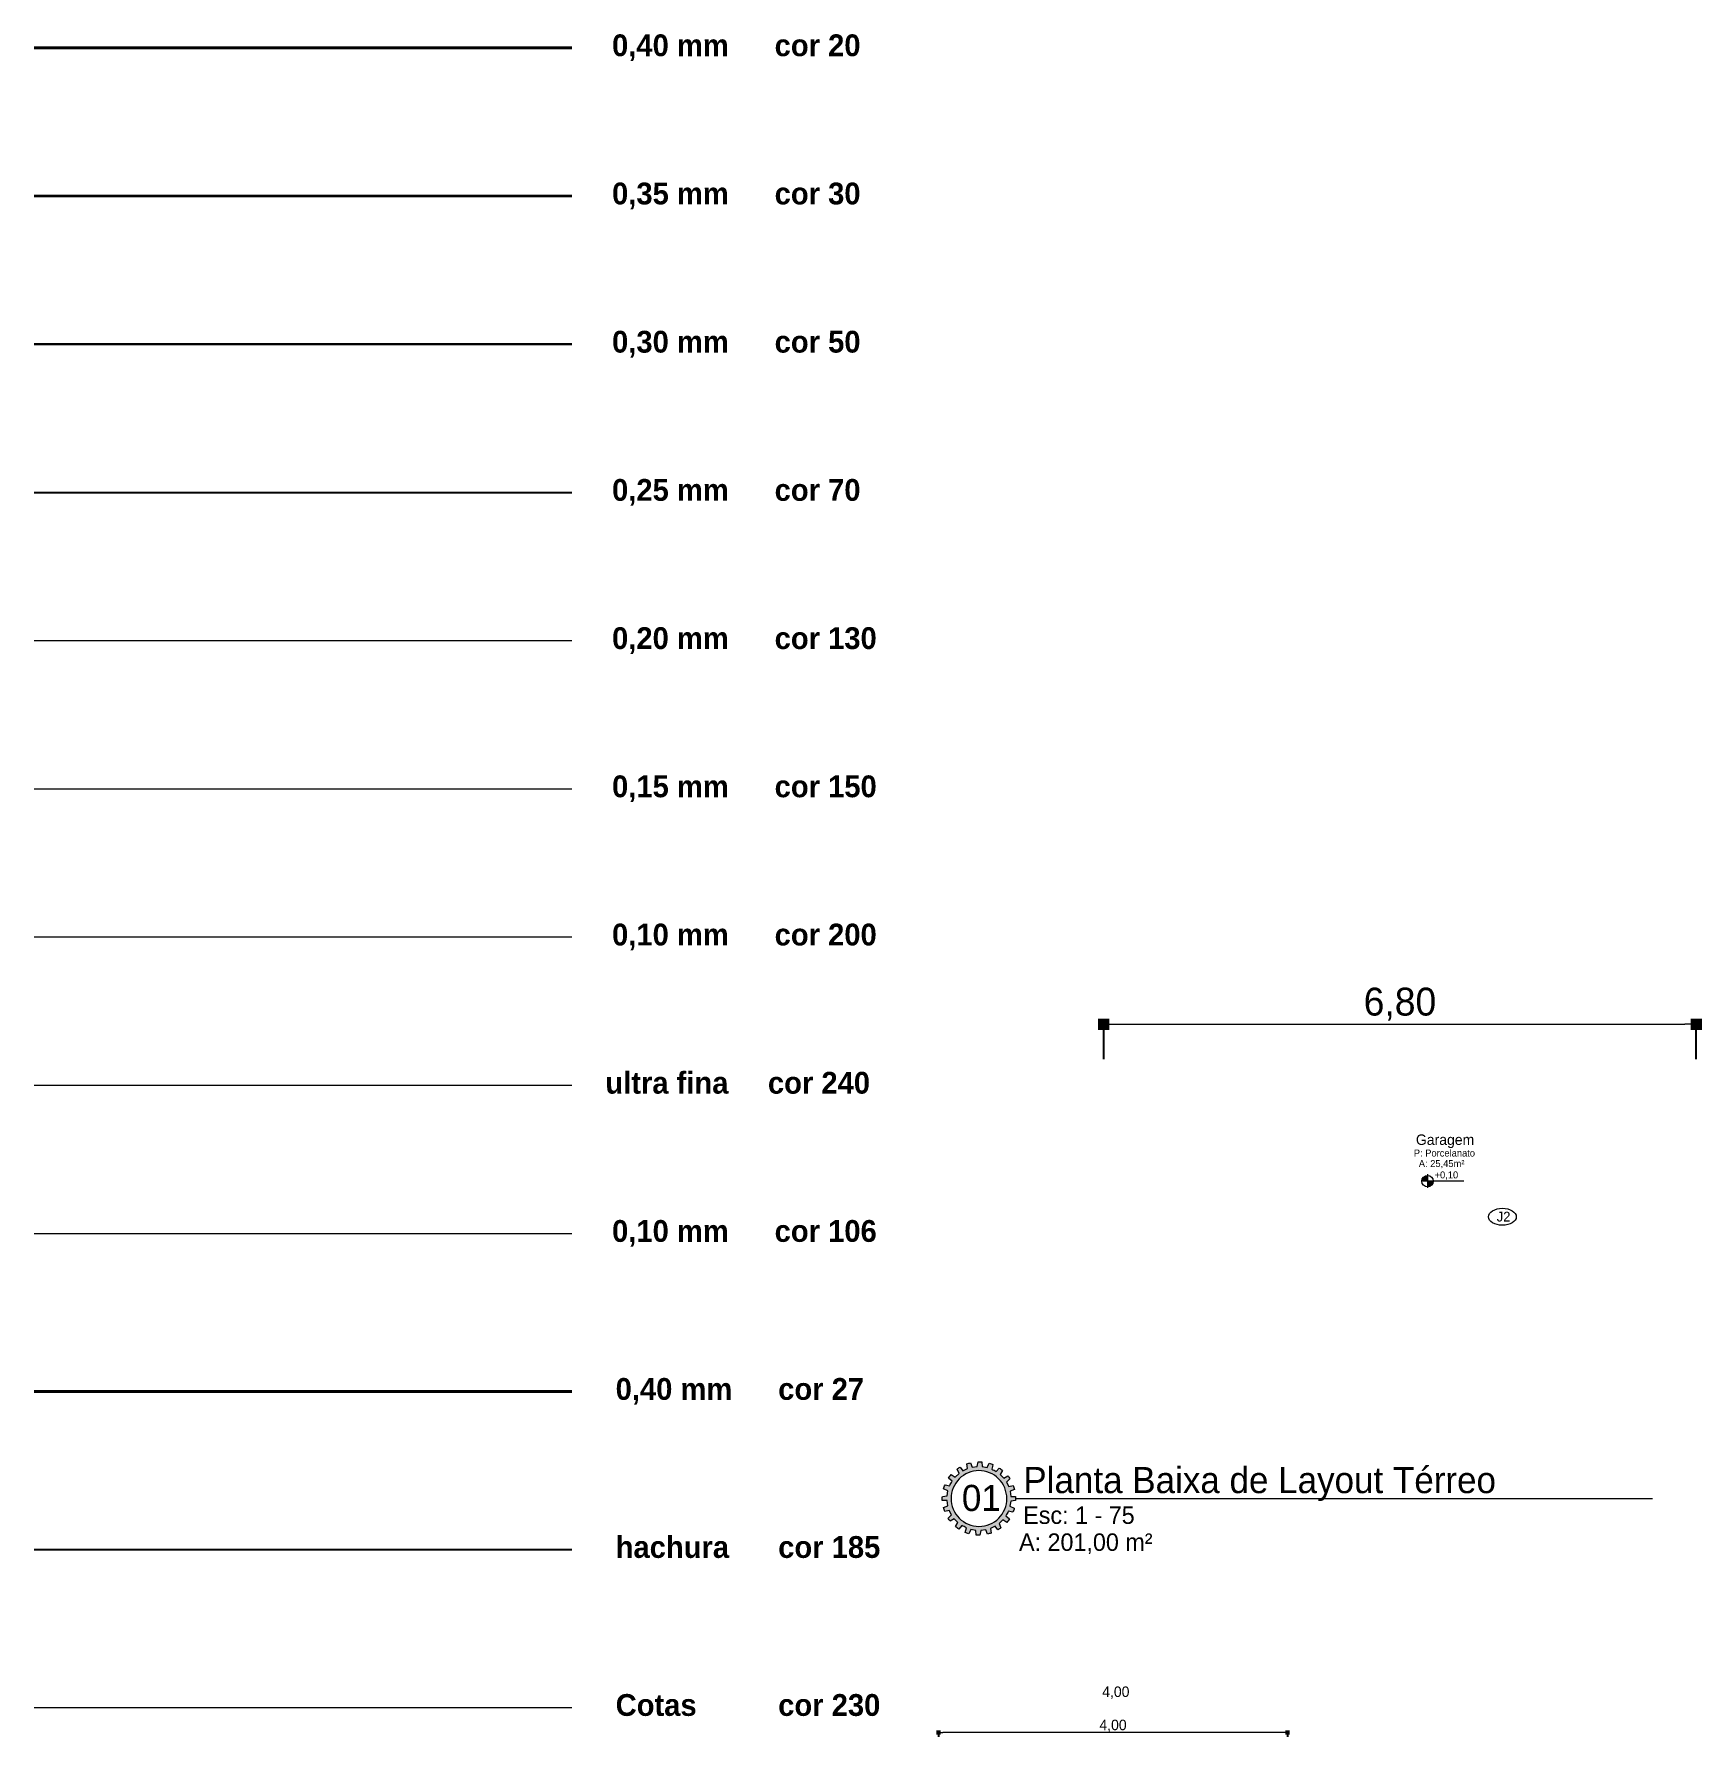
# Model space of a CAD drawing. Header units: millimetres. Extents: x 3006 to 6000, y 1661 to 3774.
# Drawn here: x 3846.67 to 3865.8, y 1808.52 to 1828.05 of the extents above; entities that cross this region are included whole.
import ezdxf

# ---------------------------------------------------------------- set-up
doc = ezdxf.new("R2010")
doc.units = ezdxf.units.MM
doc.header["$LTSCALE"] = 10
for name, color, linetype, lineweight in [('.10', 200, 'Continuous', 9), ('.10 ultra fina', 240, 'Continuous', 5), ('.15', 150, 'Continuous', 15), ('.20', 130, 'Continuous', 20), ('.25', 70, 'Continuous', 25), ('.30', 50, 'Continuous', 30), ('.35', 30, 'Continuous', 35), ('.40', 20, 'Continuous', 40), ('.40 Interno parede', 27, 'Continuous', 40), ('COTAS', 230, 'Continuous', 15)]:
    doc.layers.add(name, color=color, linetype=linetype, lineweight=lineweight)
doc.layers.add('.20 hachura', color=185, linetype='Continuous')
doc.layers.add('Escrita', color=34, linetype='Continuous')
doc.layers.add('Verde', color=7, linetype='Continuous', true_color=0x136734)
doc.styles.get("Standard").update_dxf_attribs({"font": 'arial.ttf'})
doc.styles.add('Texto Wilian', font='himalaya.ttf')
doc.dimstyles.new('Cota 1-200 Exter WMJ', dxfattribs={"dimtxt": 0.32, "dimasz": 0.13, "dimexe": 0.05, "dimexo": 0.3, "dimgap": 0.03, "dimtad": 1, "dimzin": 1, "dimtxsty": 'Texto Wilian', "dimblk": 'BOXFILLED', "dimcen": 0, "dimclrd": 230, "dimclre": 230, "dimclrt": 104, "dimazin": 0, "dimtfac": 1, "dimtix": 1, "dimtmove": 0, "dimatfit": 3, "dimfxl": 0.4, "dimfxlon": 1, "dimlwd": 20, "dimarcsym": 2})
doc.dimstyles.new('Cota 1-75 Exter WMJ', dxfattribs={"dimtxt": 0.12, "dimasz": 0.05, "dimexe": 0.05, "dimexo": 0.1, "dimgap": 0.002, "dimtad": 1, "dimzin": 1, "dimtxsty": 'Texto Wilian', "dimblk": 'BOXFILLED', "dimcen": 2.5, "dimclrd": 230, "dimclre": 230, "dimclrt": 104, "dimazin": 0, "dimtfac": 1, "dimtix": 1, "dimtmove": 0, "dimatfit": 3, "dimfxl": 0.3, "dimfxlon": 1, "dimlwd": 20, "dimarcsym": 1})
doc.dimstyles.new('Cota 1-75 Interna WMJ', dxfattribs={"dimtxt": 0.12, "dimasz": 0.01, "dimexe": 1.25, "dimexo": 0.625, "dimgap": 0.05, "dimtad": 1, "dimzin": 1, "dimtxsty": 'Texto Wilian', "dimcen": 0, "dimse1": 1, "dimse2": 1, "dimsd1": 1, "dimsd2": 1, "dimclrd": 106, "dimclrt": 104, "dimazin": 0, "dimtfac": 1, "dimtix": 1, "dimtmove": 0, "dimatfit": 3, "dimfxl": 1, "dimlwd": 35, "dimarcsym": 2})

msp = doc.modelspace()

# ---------------------------------------------------------------- texts
at = {"layer": 'Escrita', "char_height": 0.25, "attachment_point": 1}
for s, insert in [('{\\Fbold|c0;\\C116;\\c3434259;0,40 mm}', (3853.302, 1828.045)), ('{\\Fbold|c0;\\C116;\\c3434259;cor 20}', (3855.166, 1828.045)), ('{\\Fbold|c0;\\C116;\\c3434259;0,35 mm}', (3853.302, 1826.345)), ('{\\Fbold|c0;\\C116;\\c3434259;cor 30}', (3855.166, 1826.345)), ('{\\Fbold|c0;\\C116;\\c3434259;0,30 mm}', (3853.302, 1824.645)), ('{\\Fbold|c0;\\C116;\\c3434259;cor 50}', (3855.166, 1824.645)), ('{\\Fbold|c0;\\C116;\\c3434259;0,25 mm}', (3853.302, 1822.945)), ('{\\Fbold|c0;\\C116;\\c3434259;cor 70}', (3855.166, 1822.945)), ('{\\Fbold|c0;\\C116;\\c3434259;0,20 mm}', (3853.302, 1821.245)), ('{\\Fbold|c0;\\C116;\\c3434259;cor 130}', (3855.166, 1821.245)), ('{\\Fbold|c0;\\C116;\\c3434259;0,15 mm}', (3853.302, 1819.545)), ('{\\Fbold|c0;\\C116;\\c3434259;cor 150}', (3855.166, 1819.545)), ('{\\Fbold|c0;\\C116;\\c3434259;0,10 mm}', (3853.302, 1817.845)), ('{\\Fbold|c0;\\C116;\\c3434259;cor 200}', (3855.166, 1817.845)), ('{\\Fbold|c0;\\C116;\\c3434259;ultra fina}', (3853.225, 1816.145)), ('{\\Fbold|c0;\\C116;\\c3434259;cor 240}', (3855.089, 1816.145)), ('{\\Fbold|c0;\\C116;\\c3434259;0,10 mm}', (3853.302, 1814.445)), ('{\\Fbold|c0;\\C116;\\c3434259;cor 106}', (3855.166, 1814.445)), ('{\\Fbold|c0;\\C116;\\c3434259;0,40 mm}', (3853.343, 1812.633)), ('{\\Fbold|c0;\\C116;\\c3434259;cor 27}', (3855.207, 1812.633)), ('{\\Fbold|c0;\\C116;\\c3434259;hachura}', (3853.343, 1810.82)), ('{\\Fbold|c0;\\C116;\\c3434259;cor 185}', (3855.207, 1810.82)), ('{\\Fbold|c0;\\C116;\\c3434259;Cotas}', (3853.343, 1809.008)), ('{\\Fbold|c0;\\C116;\\c3434259;cor 230}', (3855.207, 1809.008))]:
    msp.add_mtext_dynamic_manual_height_columns(s, width=5.26656, gutter_width=1, heights=[0], dxfattribs=dict(at, insert=insert))
at = {"layer": 'Escrita', "attachment_point": 1, "style": 'Texto Wilian'}
for s, insert, char_height, width in [('{\\C34;Garagem}', (3862.519, 1815.427), 0.12, 2.91657), ('{\\C34;P: Porcelanato  }', (3862.495, 1815.254), 0.08, 2.91657), ('{\\C34;A: 25,45m²}', (3862.552, 1815.133), 0.08, 2.91657), ('{\\C34;+0,10}', (3862.733, 1815.003), 0.08, 2.91657), ('\\pi0.74555;{\\C34;J2}', (3862.7, 1814.54), 0.1116, 1.62744), ('{\\C50;Planta Baixa de Layout Térreo }', (3858.018, 1811.613), 0.3, 7.44131), ('{\\C50;01}', (3857.313, 1811.408), 0.3, 4.97807), ('{\\C50;Esc: 1 - 75}', (3858.016, 1811.16), 0.2, 3.14298), ('{\\C50;A: 201,00 m²}', (3857.968, 1810.851), 0.2, 3.14298)]:
    msp.add_mtext(s, dxfattribs=dict(at, insert=insert, char_height=char_height, width=width))

# ---------------------------------------------------------------- blocks, each defined once
blk = doc.blocks.new('*D519')
at = {"layer": 'Defpoints', "color": 0, "ltscale": 0.005, "transparency": 16777216}
for p in [(3857.046, 1808.899), (3857.046, 1808.541), (3861.046, 1808.541)]:
    blk.add_point(p, dxfattribs=at)
at = {"layer": 'COTAS', "color": 104, "ltscale": 0.005, "transparency": 16777216, "insert": (3859.078, 1809.024), "char_height": 0.12, "attachment_point": 5, "style": 'Texto Wilian'}
blk.add_mtext('4,00', dxfattribs=at)
blk = doc.blocks.new('_BoxFilled')
at = {"color": 0, "linetype": 'ByBlock', "lineweight": -2}
blk.add_line((-0.5, 0), (-1, 0), dxfattribs=at)
at = {"color": 0, "linetype": 'ByBlock'}
blk.add_solid([(-0.5, 0.5), (0.5, 0.5), (-0.5, -0.5), (0.5, -0.5)], dxfattribs=at)
blk = doc.blocks.new('*D520')
at = {"layer": 'COTAS', "color": 230, "lineweight": -2, "ltscale": 0.005, "transparency": 16777216}
for p, q in [((3857.046, 1808.566), (3857.046, 1808.516)), ((3861.046, 1808.566), (3861.046, 1808.516))]:
    blk.add_line(p, q, dxfattribs=at)
at = {"layer": 'COTAS', "color": 230, "linetype": 'Continuous', "lineweight": 20, "ltscale": 0.005, "transparency": 16777216}
blk.add_line((3860.996, 1808.566), (3857.096, 1808.566), dxfattribs=at)
at = {"layer": 'Defpoints', "color": 0, "ltscale": 0.005, "transparency": 16777216}
for p in [(3857.046, 1808.641), (3857.046, 1808.566), (3861.046, 1808.641)]:
    blk.add_point(p, dxfattribs=at)
at = {"layer": 'COTAS', "color": 230, "lineweight": 20, "ltscale": 0.005, "transparency": 16777216, "xscale": 0.05, "yscale": 0.05, "zscale": 0.05, "rotation": 180}
blk.add_blockref('_BoxFilled', (3857.046, 1808.566), dxfattribs=at)
at = {"layer": 'COTAS', "color": 230, "lineweight": 20, "ltscale": 0.005, "transparency": 16777216, "xscale": 0.05, "yscale": 0.05, "zscale": 0.05}
blk.add_blockref('_BoxFilled', (3861.046, 1808.566), dxfattribs=at)
at = {"layer": 'COTAS', "color": 104, "ltscale": 0.005, "transparency": 16777216, "insert": (3859.046, 1808.643), "char_height": 0.12, "attachment_point": 5, "style": 'Texto Wilian'}
blk.add_mtext('4,00', dxfattribs=at)
blk = doc.blocks.new('engre')
at = {"lineweight": 9, "true_color": 0xf8d731}
h = blk.add_hatch(color=40, dxfattribs=at)
h.dxf.hatch_style = 1
h.paths.add_polyline_path([(-7.04, 11.22), (-6.72, 11.62, 0.027748), (-7.03, 11.93), (-7.41, 11.59), (-7.86, 11.9), (-7.68, 12.39, 0.025578), (-8.04, 12.57), (-8.31, 12.14), (-8.84, 12.3), (-8.81, 12.82, 0.028048), (-9.24, 12.88), (-9.35, 12.38, 0.048707), (-9.9, 12.38), (-9.96, 12.69), (-10.01, 12.88, 0.027998), (-10.44, 12.82), (-10.41, 12.3), (-10.94, 12.14), (-11.21, 12.57, 0.025552), (-11.56, 12.39), (-11.39, 11.9), (-11.84, 11.59), (-12.22, 11.93, 0.027714), (-12.53, 11.62), (-12.21, 11.22), (-12.54, 10.78), (-13, 10.99, 0.025459), (-13.19, 10.64), (-12.77, 10.32), (-12.95, 9.8), (-13.47, 9.83, 0.029707), (-13.54, 9.37), (-13.03, 9.24, 0.062015), (-13.03, 8.69), (-13.54, 8.56, 0.029702), (-13.47, 8.1), (-12.95, 8.13), (-12.77, 7.61), (-13.19, 7.29, 0.02548), (-13, 6.93), (-12.54, 7.15), (-12.21, 6.71), (-12.53, 6.31, 0.027731), (-12.21, 6), (-11.84, 6.34), (-11.39, 6.02), (-11.56, 5.54, 0.025576), (-11.2, 5.36), (-10.94, 5.79), (-10.41, 5.63), (-10.44, 5.11, 0.028053), (-10, 5.05), (-9.9, 5.55, 0.02781), (-9.34, 5.55), (-9.23, 5.05, 0.028071), (-8.8, 5.12), (-8.83, 5.63), (-8.3, 5.79), (-8.04, 5.36, 0.025676), (-7.68, 5.54), (-7.85, 6.02), (-7.4, 6.34), (-7.03, 6.01, 0.027843), (-6.72, 6.31), (-7.03, 6.71), (-6.7, 7.15), (-6.25, 6.94, 0.025669), (-6.06, 7.3), (-6.46, 7.61), (-6.29, 8.13), (-5.79, 8.1, 0.029889), (-5.71, 8.56), (-6.2, 8.69), (-6.2, 8.69), (-6.21, 8.69, 0.03653), (-6.21, 9.24), (-5.71, 9.37, 0.029777), (-5.79, 9.83), (-6.3, 9.8), (-6.47, 10.32), (-6.06, 10.64, 0.025531), (-6.25, 10.99), (-6.71, 10.78)])
h.paths.add_polyline_path([(-9.63, 11.96, -0.414214), (-6.63, 8.96, -0.414214), (-9.63, 5.97, -0.414214), (-12.62, 8.96, -0.414214)], flags=16)
at = {"color": 40, "lineweight": 9, "true_color": 0xf8d731}
blk.add_lwpolyline([(-9.24, 12.88, -0.028048), (-8.81, 12.82), (-8.84, 12.3), (-8.31, 12.14), (-8.04, 12.57, -0.025578), (-7.68, 12.39), (-7.86, 11.9), (-7.41, 11.59), (-7.03, 11.93, -0.027748), (-6.72, 11.62), (-7.04, 11.22), (-6.71, 10.78), (-6.25, 10.99, -0.025531), (-6.06, 10.64), (-6.47, 10.32), (-6.3, 9.8), (-5.79, 9.83, -0.029777), (-5.71, 9.37), (-6.21, 9.24, -0.03653), (-6.21, 8.69), (-6.2, 8.69), (-6.2, 8.69), (-5.71, 8.56, -0.029889), (-5.79, 8.1), (-6.29, 8.13), (-6.46, 7.61), (-6.06, 7.3, -0.025669), (-6.25, 6.94), (-6.7, 7.15), (-7.03, 6.71), (-6.72, 6.31, -0.027843), (-7.03, 6.01), (-7.4, 6.34), (-7.85, 6.02), (-7.68, 5.54, -0.025676), (-8.04, 5.36), (-8.3, 5.79), (-8.83, 5.63), (-8.8, 5.12, -0.028071), (-9.23, 5.05), (-9.34, 5.55), (-9.35, 5.55), (-9.35, 5.55, -0.027375), (-9.89, 5.55), (-9.89, 5.55), (-9.9, 5.55), (-10, 5.05, -0.028053), (-10.44, 5.11), (-10.41, 5.63), (-10.94, 5.79), (-11.2, 5.36, -0.025576), (-11.56, 5.54), (-11.39, 6.02), (-11.84, 6.34), (-12.21, 6, -0.027731), (-12.53, 6.31), (-12.21, 6.71), (-12.54, 7.15), (-13, 6.93, -0.02548), (-13.19, 7.29), (-12.77, 7.61), (-12.95, 8.13), (-13.47, 8.1, -0.029702), (-13.54, 8.56), (-13.03, 8.69), (-13.03, 8.69, -0.061415), (-13.03, 9.24), (-13.03, 9.24), (-13.54, 9.37, -0.029707), (-13.47, 9.83), (-12.95, 9.8), (-12.77, 10.32), (-13.19, 10.64, -0.025459), (-13, 10.99), (-12.54, 10.78), (-12.21, 11.22), (-12.53, 11.62, -0.027714), (-12.22, 11.93), (-11.84, 11.59), (-11.39, 11.9), (-11.56, 12.39, -0.025552), (-11.21, 12.57), (-10.94, 12.14), (-10.41, 12.3), (-10.44, 12.82, -0.027998), (-10.01, 12.88), (-9.96, 12.69), (-9.9, 12.38, -0.048707), (-9.35, 12.38)], format="xyb", dxfattribs=at)
blk.add_lwpolyline([(-9.35, 12.38), (-9.24, 12.88)], close=True, dxfattribs=at)
blk.add_lwpolyline([(-12.62, 8.96, 0.414214), (-9.63, 5.97, 0.414214), (-6.63, 8.96, 0.414214), (-9.63, 11.96, 0.414214)], format="xyb", close=True, dxfattribs=at)
blk = doc.blocks.new('*D609')
at = {"layer": 'COTAS', "color": 230, "lineweight": -2, "ltscale": 10, "transparency": 16777216}
for p, q in [((3858.939, 1816.292), (3858.939, 1816.742)), ((3865.734, 1816.292), (3865.734, 1816.742))]:
    blk.add_line(p, q, dxfattribs=at)
at = {"layer": 'COTAS', "color": 230, "linetype": 'Continuous', "lineweight": 20, "ltscale": 10, "transparency": 16777216}
blk.add_line((3859.069, 1816.692), (3865.604, 1816.692), dxfattribs=at)
at = {"layer": 'Defpoints', "color": 0, "ltscale": 10, "transparency": 16777216}
for p in [(3865.734, 1816.692), (3858.939, 1814.842), (3865.734, 1814.692)]:
    blk.add_point(p, dxfattribs=at)
at = {"layer": 'COTAS', "color": 230, "lineweight": 20, "ltscale": 10, "transparency": 16777216, "xscale": 0.13, "yscale": 0.13, "zscale": 0.13, "rotation": 180}
blk.add_blockref('_BoxFilled', (3858.939, 1816.692), dxfattribs=at)
at = {"layer": 'COTAS', "color": 230, "lineweight": 20, "ltscale": 10, "transparency": 16777216, "xscale": 0.13, "yscale": 0.13, "zscale": 0.13}
blk.add_blockref('_BoxFilled', (3865.734, 1816.692), dxfattribs=at)
at = {"layer": 'COTAS', "color": 104, "ltscale": 10, "transparency": 16777216, "insert": (3862.336, 1816.921), "char_height": 0.32, "attachment_point": 5, "style": 'Texto Wilian'}
blk.add_mtext('6,80', dxfattribs=at)

# ---------------------------------------------------------------- dimensions: what is measured, and where the dimension line sits
at = {"layer": 'COTAS', "ltscale": 10}
dim = msp.add_linear_dim(base=(3865.733547624, 1816.691675985), p1=(3858.938547624, 1814.841675985), p2=(3865.733547624, 1814.691675985), dimstyle='Cota 1-200 Exter WMJ', dxfattribs=at)
dim.commit()
dim.dimension.update_dxf_attribs({"geometry": '*D609', "text_midpoint": (3862.336047624, 1816.920944015)})
at = {"layer": 'COTAS', "ltscale": 0.005}
dim = msp.add_linear_dim(base=(3857.046, 1808.899), p1=(3861.046, 1808.541), p2=(3857.046, 1808.541), dimstyle='Cota 1-75 Interna WMJ', dxfattribs=at)
dim.commit()
dim.dimension.update_dxf_attribs({"geometry": '*D519', "text_midpoint": (3859.078, 1808.899), "dimtype": 160})
dim = msp.add_linear_dim(base=(3857.046, 1808.566), p1=(3861.046, 1808.641), p2=(3857.046, 1808.641), dimstyle='Cota 1-75 Exter WMJ', dxfattribs=at)
dim.commit()
dim.dimension.update_dxf_attribs({"geometry": '*D520', "text_midpoint": (3859.046, 1808.643)})

# ---------------------------------------------------------------- hatches: boundary and pattern name
at = {"layer": '.10', "lineweight": 9}
h = msp.add_hatch(color=200, dxfattribs=at)
h.paths.add_polyline_path([(3862.653, 1814.957, 0.414214), (3862.587, 1814.891), (3862.653, 1814.891)])
h.paths.add_polyline_path([(3862.719, 1814.891), (3862.653, 1814.891), (3862.653, 1814.825, 0.414214)])

# ---------------------------------------------------------------- linework, layer by layer
at = {"layer": '.10', "color": 200, "lineweight": 9}
for p, q in [((3846.675, 1817.692), (3852.839, 1817.692)), ((3862.653, 1814.97), (3862.653, 1814.813)), ((3863.068, 1814.891), (3862.599, 1814.891))]:
    msp.add_line(p, q, dxfattribs=at)
msp.add_circle((3862.653, 1814.891), 0.0657, dxfattribs=at)
at = {"layer": '.10 ultra fina', "color": 240, "lineweight": 5}
msp.add_line((3846.675, 1815.992), (3852.839, 1815.992), dxfattribs=at)
at = {"layer": '.15', "color": 150, "lineweight": 15}
msp.add_line((3846.675, 1819.392), (3852.839, 1819.392), dxfattribs=at)
at = {"layer": '.20', "color": 130, "lineweight": 20}
msp.add_line((3846.675, 1821.092), (3852.839, 1821.092), dxfattribs=at)
at = {"layer": '.20 hachura', "color": 185}
msp.add_line((3846.675, 1810.667), (3852.839, 1810.667), dxfattribs=at)
at = {"layer": '.25', "color": 70, "lineweight": 25}
msp.add_line((3846.675, 1822.792), (3852.839, 1822.792), dxfattribs=at)
at = {"layer": '.30', "color": 50, "lineweight": 30}
msp.add_line((3846.675, 1824.492), (3852.839, 1824.492), dxfattribs=at)
at = {"layer": '.35', "color": 30, "lineweight": 35}
msp.add_line((3846.675, 1826.192), (3852.839, 1826.192), dxfattribs=at)
at = {"layer": '.40', "color": 20, "lineweight": 40}
msp.add_line((3846.675, 1827.892), (3852.839, 1827.892), dxfattribs=at)
at = {"layer": '.40 Interno parede', "color": 27}
msp.add_line((3846.675, 1812.48), (3852.839, 1812.48), dxfattribs=at)
at = {"layer": 'COTAS', "color": 230}
msp.add_line((3846.675, 1808.855), (3852.839, 1808.855), dxfattribs=at)
at = {"layer": 'Verde', "color": 106, "lineweight": 9}
for p, q in [((3846.675, 1814.292), (3852.839, 1814.292)), ((3857.93, 1811.252), (3865.231, 1811.252))]:
    msp.add_line(p, q, dxfattribs=at)
msp.add_ellipse((3863.511, 1814.483), major_axis=(-0.159, 0), ratio=0.6144, dxfattribs=at)

# ---------------------------------------------------------------- block references
at = {"xscale": 0.1068119099427383, "yscale": 0.1068119099427383, "zscale": 0.1068119099427383, "rotation": 331.9457486303689}
msp.add_blockref('engre', (3857.966, 1809.923), dxfattribs=at)

msp.set_redraw_order([(e.dxf.handle, doc.entitydb.next_handle()) for e in msp.query("TEXT MTEXT ATTDEF DIMENSION ARC_DIMENSION")])  # texts and dimensions are drawn at this point

doc.saveas('drawing.dxf')
